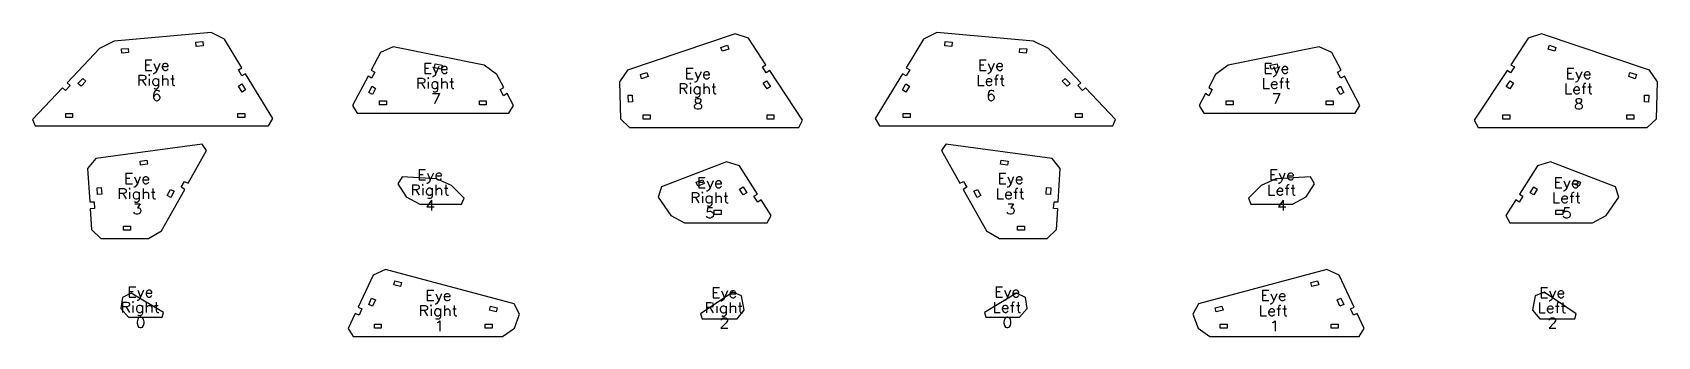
# Model space of a CAD drawing. Header units: metres. Extents: x 17 to 1193, y 15 to 235.
import ezdxf

# ---------------------------------------------------------------- set-up
doc = ezdxf.new("R2010")
doc.units = ezdxf.units.M
for name, color, linetype in [('eye_left_cuts', 1, 'Continuous'), ('eye_left_marks', 2, 'Continuous'), ('eye_right_cuts', 1, 'Continuous'), ('eye_right_marks', 2, 'Continuous')]:
    doc.layers.add(name, color=color, linetype=linetype)

msp = doc.modelspace()

# ---------------------------------------------------------------- linework, layer by layer
at = {"layer": 'eye_left_cuts'}
for points in [[(629.6, 167.2), (798.4, 167.2), (800.4, 171.8), (778.7, 194.7), (776.5, 192.7), (773.1, 196.3), (775.2, 198.4), (751.8, 223.2), (741.1, 228.3), (671, 234.6), (661.4, 229.8), (648.8, 209.1), (651.4, 207.6), (648.8, 203.3), (646.2, 204.9), (626.5, 172.6)], [(682.2, 227.6), (681.9, 224.6), (676.9, 225.1), (677.2, 228.1)], [(864.2, 176.4), (973.9, 176.4), (977.3, 182), (966.1, 203), (963.4, 201.6), (961.1, 206), (963.7, 207.4), (956.9, 220.1), (947.7, 224.4), (882, 211.1), (872.8, 204.2), (867.8, 194.9), (870.4, 193.4), (868, 189), (865.4, 190.5), (860.9, 182)], [(1062.8, 166.1), (1185.2, 166.1), (1191.8, 172.4), (1192.6, 199), (1186.8, 207.4), (1108.7, 233.8), (1099.1, 230.5), (1086.5, 211.4), (1089, 209.8), (1086.3, 205.6), (1083.8, 207.3), (1060, 171.4)], [(1119.1, 223.9), (1118.2, 221.1), (1113.4, 222.7), (1114.4, 225.5)], [(736.1, 222.8), (735.8, 219.8), (730.8, 220.2), (731.1, 223.2)], [(917.3, 212.1), (917.9, 209.2), (913, 208.2), (912.4, 211.1)], [(767.5, 197.9), (765.3, 195.8), (761.8, 199.5), (764, 201.5)], [(1177.5, 204.2), (1176.5, 201.3), (1171.8, 202.9), (1172.7, 205.8)], [(648.7, 197.5), (651.3, 195.9), (648.7, 191.6), (646.1, 193.2)], [(965.5, 191.3), (962.9, 189.9), (960.5, 194.3), (963.1, 195.8)], [(1086, 199.8), (1088.5, 198.1), (1085.7, 194), (1083.2, 195.6)], [(1186.1, 184.4), (1183.1, 184.5), (1183.3, 189.5), (1186.3, 189.4)], [(880.4, 182.4), (880.4, 185.4), (885.4, 185.4), (885.4, 182.4)], [(952.8, 182.4), (952.8, 185.4), (957.8, 185.4), (957.8, 182.4)], [(646.8, 173.2), (646.8, 176.2), (651.8, 176.2), (651.8, 173.2)], [(771.3, 173.2), (771.3, 176.2), (776.3, 176.2), (776.3, 173.2)], [(1080.7, 172.1), (1080.7, 175.1), (1085.7, 175.1), (1085.7, 172.1)], [(1170.4, 172.1), (1170.4, 175.1), (1175.4, 175.1), (1175.4, 172.1)], [(716.4, 85.8), (750.8, 85.8), (757.6, 92.2), (758.6, 107.2), (755.6, 107.4), (755.9, 112.4), (758.9, 112.2), (760.4, 136.3), (754.6, 143.5), (677.6, 154), (674.5, 149.3), (687.7, 125.7), (690.3, 127.1), (692.8, 122.8), (690.1, 121.3), (706.9, 91.4)], [(722.6, 141.8), (722.2, 138.8), (717.2, 139.5), (717.6, 142.4)], [(1085.7, 97.2), (1145.5, 97.2), (1155.4, 102.4), (1164.5, 115.7), (1162.2, 123.2), (1115.1, 141.3), (1105.7, 138.2), (1092.7, 117.9), (1095.2, 116.3), (1092.5, 112.1), (1090, 113.7), (1082.8, 102.5)], [(898.4, 110.5), (928.5, 110.5), (938.3, 115.8), (944.4, 125.3), (941.5, 130.3), (916.5, 128.9), (905.7, 124.1), (896.5, 114.9)], [(697.8, 119.9), (700.4, 121.3), (702.9, 117), (700.3, 115.5)], [(753.2, 117.6), (750.2, 117.8), (750.5, 122.7), (753.5, 122.5)], [(1103.1, 123.1), (1105.6, 121.5), (1103, 117.3), (1100.4, 118.9)], [(1136.9, 126.5), (1135.8, 123.7), (1131.2, 125.5), (1132.2, 128.3)], [(1119, 103.2), (1119, 106.2), (1124, 106.2), (1124, 103.2)], [(729.5, 91.8), (729.5, 94.8), (734.5, 94.8), (734.5, 91.8)], [(868.6, 15), (976.7, 15), (980.4, 20.8), (975.2, 31.7), (972.5, 30.4), (970.4, 34.9), (973.1, 36.2), (962.3, 59.2), (953.4, 63.3), (860.4, 38.7), (856.4, 31.1), (860.1, 21)], [(946.6, 55.3), (947.4, 52.4), (942.5, 51.1), (941.8, 54)], [(1107.4, 27.7), (1132.7, 27.7), (1133.8, 31.3), (1110.5, 47), (1104.1, 44.4), (1102.2, 34)], [(706.5, 29), (730.9, 29), (736.4, 35.3), (735.2, 43.2), (728.8, 46.2), (705.6, 32.3)], [(877.4, 37), (878.2, 34.1), (873.3, 32.8), (872.6, 35.7)], [(965.5, 38.2), (962.8, 36.9), (960.7, 41.4), (963.4, 42.7)], [(876.1, 21), (876.1, 24), (881.1, 24), (881.1, 21)], [(956.4, 21), (956.4, 24), (961.4, 24), (961.4, 21)]]:
    msp.add_lwpolyline(points, close=True, dxfattribs=at)
at = {"layer": 'eye_left_marks'}
for p, q in [((702.2, 214.8), (702.2, 207.3)), ((702.2, 214.8), (706.8, 214.8)), ((708.3, 212.3), (710.4, 207.3)), ((712.5, 212.3), (710.4, 207.3)), ((715.4, 212), (714.7, 211.3)), ((716.1, 212.3), (715.4, 212)), ((717.2, 212.3), (716.1, 212.3)), ((717.9, 212), (717.2, 212.3)), ((718.3, 211.6), (717.9, 212)), ((908.7, 212.6), (908.7, 205.1)), ((908.7, 212.6), (913.3, 212.6)), ((700.9, 203.8), (700.9, 196.3)), ((702.2, 211.3), (705, 211.3)), ((702.2, 207.3), (706.8, 207.3)), ((707, 200.3), (706.7, 199.2)), ((707.7, 201), (707, 200.3)), ((708.4, 201.3), (707.7, 201)), ((708.3, 204.8), (707.9, 204.8)), ((709, 205.2), (708.3, 204.8)), ((709.5, 201.3), (708.4, 201.3)), ((709.7, 205.9), (709, 205.2)), ((710.2, 201), (709.5, 201.3)), ((710.4, 207.3), (709.7, 205.9)), ((710.6, 200.6), (710.2, 201)), ((710.9, 199.9), (710.6, 200.6)), ((712.7, 201.3), (715.2, 201.3)), ((714.2, 203.5), (713.8, 202.4)), ((713.8, 202.4), (713.8, 196.3)), ((714.9, 203.8), (714.2, 203.5)), ((714.7, 211.3), (714.3, 210.2)), ((714.3, 210.2), (718.6, 210.2)), ((714.3, 210.2), (714.3, 209.5)), ((714.3, 209.5), (714.7, 208.4)), ((714.7, 208.4), (715.4, 207.7)), ((715.6, 203.8), (714.9, 203.8)), ((715.4, 207.7), (716.1, 207.3)), ((716.1, 207.3), (717.2, 207.3)), ((717, 201.3), (719.5, 201.3)), ((717.2, 207.3), (717.9, 207.7)), ((717.9, 207.7), (718.6, 208.4)), ((718.1, 203.8), (718.1, 197.8)), ((718.6, 210.9), (718.3, 211.6)), ((718.6, 210.2), (718.6, 210.9)), ((907.4, 201.6), (907.4, 194.1)), ((908.7, 209), (911.5, 209)), ((908.7, 205.1), (913.3, 205.1)), ((914.7, 202.6), (914.4, 202.6)), ((914.7, 210.1), (916.9, 205.1)), ((915.4, 203), (914.7, 202.6)), ((916.2, 203.7), (915.4, 203)), ((916.9, 205.1), (916.2, 203.7)), ((919, 210.1), (916.9, 205.1)), ((920.6, 201.2), (920.3, 200.2)), ((920.3, 200.2), (920.3, 194.1)), ((921.3, 201.6), (920.6, 201.2)), ((921.2, 209), (920.8, 208)), ((920.8, 208), (925.1, 208)), ((920.8, 208), (920.8, 207.2)), ((920.8, 207.2), (921.2, 206.2)), ((921.9, 209.7), (921.2, 209)), ((921.2, 206.2), (921.9, 205.5)), ((922, 201.6), (921.3, 201.6)), ((922.6, 210.1), (921.9, 209.7)), ((921.9, 205.5), (922.6, 205.1)), ((923.7, 210.1), (922.6, 210.1)), ((922.6, 205.1), (923.7, 205.1)), ((924.4, 209.7), (923.7, 210.1)), ((923.7, 205.1), (924.4, 205.5)), ((924.7, 209.4), (924.4, 209.7)), ((924.4, 205.5), (925.1, 206.2)), ((924.5, 201.6), (924.5, 195.5)), ((925.1, 208.7), (924.7, 209.4)), ((925.1, 208), (925.1, 208.7)), ((1127.4, 208.8), (1127.4, 201.3)), ((1127.4, 208.8), (1132.1, 208.8)), ((1127.4, 205.2), (1130.3, 205.2)), ((1127.4, 201.3), (1132.1, 201.3)), ((1133.5, 206.3), (1135.7, 201.3)), ((1135.7, 201.3), (1134.9, 199.8)), ((1137.8, 206.3), (1135.7, 201.3)), ((1139.9, 205.2), (1139.6, 204.1)), ((1139.6, 204.1), (1143.9, 204.1)), ((1139.6, 204.1), (1139.6, 203.4)), ((1139.6, 203.4), (1139.9, 202.3)), ((1140.7, 205.9), (1139.9, 205.2)), ((1139.9, 202.3), (1140.7, 201.6)), ((1141.4, 206.3), (1140.7, 205.9)), ((1140.7, 201.6), (1141.4, 201.3)), ((1142.4, 206.3), (1141.4, 206.3)), ((1141.4, 201.3), (1142.4, 201.3)), ((1143.2, 205.9), (1142.4, 206.3)), ((1142.4, 201.3), (1143.2, 201.6)), ((1143.5, 205.5), (1143.2, 205.9)), ((1143.2, 201.6), (1143.9, 202.3)), ((1143.9, 204.8), (1143.5, 205.5)), ((1143.9, 204.1), (1143.9, 204.8)), ((700.9, 196.3), (705.2, 196.3)), ((706.7, 199.2), (710.9, 199.2)), ((706.7, 199.2), (706.7, 198.5)), ((706.7, 198.5), (707, 197.4)), ((707, 197.4), (707.7, 196.7)), ((707.7, 196.7), (708.4, 196.3)), ((708.4, 191.4), (708.1, 189.6)), ((708.1, 189.6), (708.1, 187.8)), ((708.4, 188.9), (708.1, 187.8)), ((708.4, 196.3), (709.5, 196.3)), ((709.2, 192.5), (708.4, 191.4)), ((709.2, 189.6), (708.4, 188.9)), ((710.2, 192.8), (709.2, 192.5)), ((710.2, 190), (709.2, 189.6)), ((709.5, 196.3), (710.2, 196.7)), ((710.2, 196.7), (710.9, 197.4)), ((710.9, 192.8), (710.2, 192.8)), ((710.6, 190), (710.2, 190)), ((711.7, 189.6), (710.6, 190)), ((710.9, 199.2), (710.9, 199.9)), ((712, 192.5), (710.9, 192.8)), ((712.4, 188.9), (711.7, 189.6)), ((712.4, 191.8), (712, 192.5)), ((712.7, 187.8), (712.4, 188.9)), ((718.1, 197.8), (718.4, 196.7)), ((718.4, 196.7), (719.2, 196.3)), ((719.2, 196.3), (719.9, 196.3)), ((907.4, 194.1), (911.7, 194.1)), ((913.5, 198), (913.1, 197)), ((913.1, 197), (917.4, 197)), ((913.1, 197), (913.1, 196.2)), ((913.1, 196.2), (913.5, 195.2)), ((914.2, 198.7), (913.5, 198)), ((913.5, 195.2), (914.2, 194.5)), ((914.9, 199.1), (914.2, 198.7)), ((914.2, 194.5), (914.9, 194.1)), ((914.4, 190.6), (919.4, 190.6)), ((916, 199.1), (914.9, 199.1)), ((914.9, 194.1), (916, 194.1)), ((919.4, 190.6), (915.8, 183.1)), ((916.7, 198.7), (916, 199.1)), ((916, 194.1), (916.7, 194.5)), ((917, 198.4), (916.7, 198.7)), ((916.7, 194.5), (917.4, 195.2)), ((917.4, 197.7), (917, 198.4)), ((917.4, 197), (917.4, 197.7)), ((919.2, 199.1), (921.7, 199.1)), ((923.5, 199.1), (926, 199.1)), ((924.5, 195.5), (924.9, 194.5)), ((924.9, 194.5), (925.6, 194.1)), ((925.6, 194.1), (926.3, 194.1)), ((1126.2, 197.8), (1126.2, 190.3)), ((1126.2, 190.3), (1130.5, 190.3)), ((1132.3, 194.2), (1131.9, 193.1)), ((1131.9, 193.1), (1136.2, 193.1)), ((1131.9, 193.1), (1131.9, 192.4)), ((1131.9, 192.4), (1132.3, 191.3)), ((1133, 194.9), (1132.3, 194.2)), ((1132.3, 191.3), (1133, 190.6)), ((1133.7, 195.3), (1133, 194.9)), ((1133, 190.6), (1133.7, 190.3)), ((1133.5, 198.8), (1133.2, 198.8)), ((1134.2, 199.1), (1133.5, 198.8)), ((1134.8, 195.3), (1133.7, 195.3)), ((1133.7, 190.3), (1134.8, 190.3)), ((1134.9, 199.8), (1134.2, 199.1)), ((1135.5, 194.9), (1134.8, 195.3)), ((1134.8, 190.3), (1135.5, 190.6)), ((1135.8, 194.5), (1135.5, 194.9)), ((1135.5, 190.6), (1136.2, 191.3)), ((1136.2, 193.8), (1135.8, 194.5)), ((1136.2, 193.1), (1136.2, 193.8)), ((1138, 195.3), (1140.5, 195.3)), ((1139.4, 197.4), (1139.1, 196.3)), ((1139.1, 196.3), (1139.1, 190.3)), ((1140.1, 197.8), (1139.4, 197.4)), ((1140.8, 197.8), (1140.1, 197.8)), ((1142.3, 195.3), (1144.8, 195.3)), ((1143.3, 197.8), (1143.3, 191.7)), ((1143.3, 191.7), (1143.7, 190.6)), ((1143.7, 190.6), (1144.4, 190.3)), ((1144.4, 190.3), (1145.1, 190.3)), ((708.1, 187.8), (708.4, 186.4)), ((708.4, 186.4), (709.2, 185.7)), ((709.2, 185.7), (710.2, 185.3)), ((710.2, 185.3), (710.6, 185.3)), ((710.6, 185.3), (711.7, 185.7)), ((711.7, 185.7), (712.4, 186.4)), ((712.4, 186.4), (712.7, 187.5)), ((712.7, 187.5), (712.7, 187.8)), ((1133.2, 181.8), (1133.5, 182.5)), ((1133.2, 180.7), (1133.2, 181.8)), ((1133.5, 180), (1133.2, 180.7)), ((1133.9, 186.4), (1133.5, 185.7)), ((1133.5, 185.7), (1133.5, 185)), ((1133.5, 185), (1133.9, 184.3)), ((1133.5, 182.5), (1134.2, 183.2)), ((1133.9, 179.6), (1133.5, 180)), ((1134.9, 186.8), (1133.9, 186.4)), ((1133.9, 184.3), (1134.6, 183.9)), ((1134.9, 179.3), (1133.9, 179.6)), ((1134.2, 183.2), (1135.3, 183.5)), ((1134.6, 183.9), (1136, 183.5)), ((1136.4, 186.8), (1134.9, 186.8)), ((1136.4, 179.3), (1134.9, 179.3)), ((1135.3, 183.5), (1136.7, 183.9)), ((1136, 183.5), (1137.1, 183.2)), ((1137.4, 186.4), (1136.4, 186.8)), ((1137.4, 179.6), (1136.4, 179.3)), ((1136.7, 183.9), (1137.4, 184.3)), ((1137.1, 183.2), (1137.8, 182.5)), ((1137.8, 185.7), (1137.4, 186.4)), ((1137.4, 184.3), (1137.8, 185)), ((1137.8, 180), (1137.4, 179.6)), ((1137.8, 185), (1137.8, 185.7)), ((1137.8, 182.5), (1138.2, 181.8)), ((1138.2, 180.7), (1137.8, 180)), ((1138.2, 181.8), (1138.2, 180.7)), ((716.3, 132.9), (716.3, 125.4)), ((716.3, 132.9), (720.9, 132.9)), ((722.4, 130.4), (724.5, 125.4)), ((726.6, 130.4), (724.5, 125.4)), ((729.5, 130), (728.8, 129.3)), ((730.2, 130.4), (729.5, 130)), ((731.3, 130.4), (730.2, 130.4)), ((732, 130), (731.3, 130.4)), ((732.4, 129.7), (732, 130)), ((732.7, 129), (732.4, 129.7)), ((912.7, 135.6), (912.7, 128.1)), ((912.7, 135.6), (917.3, 135.6)), ((912.7, 132), (915.5, 132)), ((918.8, 133.1), (920.9, 128.1)), ((923, 133.1), (920.9, 128.1)), ((925.2, 132), (924.8, 131)), ((924.8, 131), (929.1, 131)), ((924.8, 131), (924.8, 130.3)), ((924.8, 130.3), (925.2, 129.2)), ((925.9, 132.8), (925.2, 132)), ((926.6, 133.1), (925.9, 132.8)), ((927.7, 133.1), (926.6, 133.1)), ((928.4, 132.8), (927.7, 133.1)), ((928.8, 132.4), (928.4, 132.8)), ((929.1, 131.7), (928.8, 132.4)), ((929.1, 131), (929.1, 131.7)), ((1118.8, 130), (1118.8, 122.5)), ((1118.8, 130), (1123.4, 130)), ((715, 121.9), (715, 114.4)), ((716.3, 129.3), (719.1, 129.3)), ((716.3, 125.4), (720.9, 125.4)), ((721.1, 118.3), (720.7, 117.2)), ((721.8, 119), (721.1, 118.3)), ((722.5, 119.4), (721.8, 119)), ((722.4, 122.9), (722, 122.9)), ((723.1, 123.2), (722.4, 122.9)), ((723.6, 119.4), (722.5, 119.4)), ((723.8, 124), (723.1, 123.2)), ((724.3, 119), (723.6, 119.4)), ((724.5, 125.4), (723.8, 124)), ((724.7, 118.7), (724.3, 119)), ((725, 118), (724.7, 118.7)), ((725, 117.2), (725, 118)), ((726.8, 119.4), (729.3, 119.4)), ((728.2, 121.5), (727.9, 120.5)), ((727.9, 120.5), (727.9, 114.4)), ((729, 121.9), (728.2, 121.5)), ((728.8, 129.3), (728.4, 128.2)), ((728.4, 128.2), (732.7, 128.2)), ((728.4, 128.2), (728.4, 127.5)), ((728.4, 127.5), (728.8, 126.5)), ((728.8, 126.5), (729.5, 125.7)), ((729.7, 121.9), (729, 121.9)), ((729.5, 125.7), (730.2, 125.4)), ((730.2, 125.4), (731.3, 125.4)), ((731.1, 119.4), (733.6, 119.4)), ((731.3, 125.4), (732, 125.7)), ((732, 125.7), (732.7, 126.5)), ((732.2, 121.9), (732.2, 115.8)), ((732.7, 128.2), (732.7, 129)), ((911.4, 124.6), (911.4, 117.1)), ((912.7, 128.1), (917.3, 128.1)), ((917.5, 121), (917.1, 120)), ((917.1, 120), (921.4, 120)), ((917.1, 120), (917.1, 119.3)), ((917.1, 119.3), (917.5, 118.2)), ((918.2, 121.8), (917.5, 121)), ((917.5, 118.2), (918.2, 117.5)), ((918.9, 122.1), (918.2, 121.8)), ((918.8, 125.6), (918.4, 125.6)), ((919.5, 126), (918.8, 125.6)), ((920, 122.1), (918.9, 122.1)), ((920.2, 126.7), (919.5, 126)), ((920.7, 121.8), (920, 122.1)), ((920.9, 128.1), (920.2, 126.7)), ((921.1, 121.4), (920.7, 121.8)), ((920.7, 117.5), (921.4, 118.2)), ((921.4, 120.7), (921.1, 121.4)), ((921.4, 120), (921.4, 120.7)), ((923.2, 122.1), (925.7, 122.1)), ((924.6, 124.3), (924.3, 123.2)), ((924.3, 123.2), (924.3, 117.1)), ((925.4, 124.6), (924.6, 124.3)), ((925.2, 129.2), (925.9, 128.5)), ((926.1, 124.6), (925.4, 124.6)), ((925.9, 128.5), (926.6, 128.1)), ((926.6, 128.1), (927.7, 128.1)), ((927.5, 122.1), (930, 122.1)), ((927.7, 128.1), (928.4, 128.5)), ((928.4, 128.5), (929.1, 129.2)), ((928.6, 124.6), (928.6, 118.5)), ((928.6, 118.5), (928.9, 117.5)), ((1117.5, 119), (1117.5, 111.5)), ((1118.8, 126.4), (1121.6, 126.4)), ((1118.8, 122.5), (1123.4, 122.5)), ((1124.8, 120), (1124.5, 120)), ((1124.8, 127.5), (1127, 122.5)), ((1125.6, 120.4), (1124.8, 120)), ((1126.3, 121.1), (1125.6, 120.4)), ((1127, 122.5), (1126.3, 121.1)), ((1129.1, 127.5), (1127, 122.5)), ((1130.7, 118.6), (1130.4, 117.6)), ((1131.5, 119), (1130.7, 118.6)), ((1131.3, 126.4), (1130.9, 125.4)), ((1130.9, 125.4), (1135.2, 125.4)), ((1130.9, 125.4), (1130.9, 124.6)), ((1130.9, 124.6), (1131.3, 123.6)), ((1132, 127.1), (1131.3, 126.4)), ((1131.3, 123.6), (1132, 122.9)), ((1132.2, 119), (1131.5, 119)), ((1132.7, 127.5), (1132, 127.1)), ((1132, 122.9), (1132.7, 122.5)), ((1133.8, 127.5), (1132.7, 127.5)), ((1132.7, 122.5), (1133.8, 122.5)), ((1134.5, 127.1), (1133.8, 127.5)), ((1133.8, 122.5), (1134.5, 122.9)), ((1134.8, 126.8), (1134.5, 127.1)), ((1134.5, 122.9), (1135.2, 123.6)), ((1134.7, 119), (1134.7, 112.9)), ((1135.2, 126.1), (1134.8, 126.8)), ((1135.2, 125.4), (1135.2, 126.1)), ((715, 114.4), (719.3, 114.4)), ((720.7, 117.2), (725, 117.2)), ((720.7, 117.2), (720.7, 116.5)), ((720.7, 116.5), (721.1, 115.5)), ((721.1, 115.5), (721.8, 114.7)), ((721.8, 114.7), (722.5, 114.4)), ((722.5, 114.4), (723.6, 114.4)), ((722.7, 110.9), (726.6, 110.9)), ((723.6, 114.4), (724.3, 114.7)), ((724.3, 114.7), (725, 115.5)), ((726.6, 110.9), (724.5, 108)), ((724.5, 108), (725.6, 108)), ((725.6, 108), (726.3, 107.7)), ((726.3, 107.7), (726.6, 107.3)), ((726.6, 107.3), (727, 106.2)), ((727, 106.2), (727, 105.5)), ((732.2, 115.8), (732.5, 114.7)), ((732.5, 114.7), (733.2, 114.4)), ((733.2, 114.4), (734, 114.4)), ((911.4, 117.1), (915.7, 117.1)), ((918.2, 117.5), (918.9, 117.1)), ((921.8, 113.6), (918.2, 108.6)), ((918.2, 108.6), (923.6, 108.6)), ((918.9, 117.1), (920, 117.1)), ((920, 117.1), (920.7, 117.5)), ((921.8, 113.6), (921.8, 106.1)), ((928.9, 117.5), (929.6, 117.1)), ((929.6, 117.1), (930.4, 117.1)), ((1117.5, 111.5), (1121.8, 111.5)), ((1123.6, 115.4), (1123.2, 114.4)), ((1123.2, 114.4), (1127.5, 114.4)), ((1123.2, 114.4), (1123.2, 113.6)), ((1123.2, 113.6), (1123.6, 112.6)), ((1124.3, 116.1), (1123.6, 115.4)), ((1123.6, 112.6), (1124.3, 111.9)), ((1125, 116.5), (1124.3, 116.1)), ((1124.3, 111.9), (1125, 111.5)), ((1125.2, 108), (1124.8, 104.8)), ((1126.1, 116.5), (1125, 116.5)), ((1125, 111.5), (1126.1, 111.5)), ((1128.8, 108), (1125.2, 108)), ((1126.8, 116.1), (1126.1, 116.5)), ((1126.1, 111.5), (1126.8, 111.9)), ((1127.2, 115.8), (1126.8, 116.1)), ((1126.8, 111.9), (1127.5, 112.6)), ((1127.5, 115.1), (1127.2, 115.8)), ((1127.5, 114.4), (1127.5, 115.1)), ((1129.3, 116.5), (1131.8, 116.5)), ((1130.4, 117.6), (1130.4, 111.5)), ((1133.6, 116.5), (1136.1, 116.5)), ((1134.7, 112.9), (1135, 111.9)), ((1135, 111.9), (1135.7, 111.5)), ((1135.7, 111.5), (1136.5, 111.5)), ((722.4, 104.1), (722, 104.8)), ((722.7, 103.7), (722.4, 104.1)), ((723.8, 103.4), (722.7, 103.7)), ((724.9, 103.4), (723.8, 103.4)), ((725.9, 103.7), (724.9, 103.4)), ((726.6, 104.5), (725.9, 103.7)), ((727, 105.5), (726.6, 104.5)), ((1124.8, 101.2), (1124.5, 101.9)), ((1124.8, 104.8), (1125.2, 105.1)), ((1125.2, 100.9), (1124.8, 101.2)), ((1125.2, 105.1), (1126.3, 105.5)), ((1126.3, 100.5), (1125.2, 100.9)), ((1126.3, 105.5), (1127.3, 105.5)), ((1127.3, 100.5), (1126.3, 100.5)), ((1127.3, 105.5), (1128.4, 105.1)), ((1128.4, 100.9), (1127.3, 100.5)), ((1128.4, 105.1), (1129.1, 104.4)), ((1129.1, 101.6), (1128.4, 100.9)), ((1129.1, 104.4), (1129.5, 103.4)), ((1129.5, 102.6), (1129.1, 101.6)), ((1129.5, 103.4), (1129.5, 102.6)), ((713.9, 50.9), (713.9, 43.4)), ((713.9, 50.9), (718.5, 50.9)), ((713.9, 47.4), (716.8, 47.4)), ((720, 48.4), (722.1, 43.4)), ((724.3, 48.4), (722.1, 43.4)), ((726.4, 47.4), (726, 46.3)), ((727.1, 48.1), (726.4, 47.4)), ((727.8, 48.4), (727.1, 48.1)), ((728.9, 48.4), (727.8, 48.4)), ((729.6, 48.1), (728.9, 48.4)), ((730, 47.7), (729.6, 48.1)), ((730.3, 47), (730, 47.7)), ((906.7, 48.4), (906.7, 40.9)), ((906.7, 48.4), (911.3, 48.4)), ((1108.3, 50.5), (1108.3, 43)), ((1108.3, 50.5), (1113, 50.5)), ((1114.4, 48), (1116.6, 43)), ((1118.7, 48), (1116.6, 43)), ((1121.6, 47.7), (1120.8, 46.9)), ((1122.3, 48), (1121.6, 47.7)), ((1123.3, 48), (1122.3, 48)), ((1124.1, 47.7), (1123.3, 48)), ((1124.4, 47.3), (1124.1, 47.7)), ((1124.8, 46.6), (1124.4, 47.3)), ((712.7, 39.9), (712.7, 32.4)), ((713.9, 43.4), (718.5, 43.4)), ((718.7, 36.4), (718.4, 35.3)), ((718.4, 35.3), (722.7, 35.3)), ((718.4, 35.3), (718.4, 34.6)), ((719.4, 37.1), (718.7, 36.4)), ((720.2, 37.4), (719.4, 37.1)), ((720, 40.9), (719.6, 40.9)), ((720.7, 41.3), (720, 40.9)), ((721.2, 37.4), (720.2, 37.4)), ((721.4, 42), (720.7, 41.3)), ((721.9, 37.1), (721.2, 37.4)), ((722.1, 43.4), (721.4, 42)), ((722.3, 36.7), (721.9, 37.1)), ((722.7, 36), (722.3, 36.7)), ((722.7, 35.3), (722.7, 36)), ((724.4, 37.4), (726.9, 37.4)), ((725.9, 39.6), (725.5, 38.5)), ((725.5, 38.5), (725.5, 32.4)), ((726.6, 39.9), (725.9, 39.6)), ((726, 46.3), (730.3, 46.3)), ((726, 46.3), (726, 45.6)), ((726, 45.6), (726.4, 44.5)), ((726.4, 44.5), (727.1, 43.8)), ((727.3, 39.9), (726.6, 39.9)), ((727.1, 43.8), (727.8, 43.4)), ((727.8, 43.4), (728.9, 43.4)), ((728.7, 37.4), (731.2, 37.4)), ((728.9, 43.4), (729.6, 43.8)), ((729.6, 43.8), (730.3, 44.5)), ((729.8, 39.9), (729.8, 33.9)), ((730.3, 46.3), (730.3, 47)), ((905.4, 37.4), (905.4, 29.9)), ((906.7, 44.8), (909.5, 44.8)), ((906.7, 40.9), (911.3, 40.9)), ((912.7, 38.4), (912.4, 38.4)), ((912.7, 45.9), (914.9, 40.9)), ((913.5, 38.8), (912.7, 38.4)), ((914.2, 39.5), (913.5, 38.8)), ((914.9, 40.9), (914.2, 39.5)), ((917, 45.9), (914.9, 40.9)), ((918.6, 37), (918.3, 36)), ((918.3, 36), (918.3, 29.9)), ((919.3, 37.4), (918.6, 37)), ((919.2, 44.8), (918.8, 43.8)), ((918.8, 43.8), (923.1, 43.8)), ((918.8, 43.8), (918.8, 43)), ((918.8, 43), (919.2, 42)), ((919.9, 45.5), (919.2, 44.8)), ((919.2, 42), (919.9, 41.3)), ((920.1, 37.4), (919.3, 37.4)), ((920.6, 45.9), (919.9, 45.5)), ((919.9, 41.3), (920.6, 40.9)), ((921.7, 45.9), (920.6, 45.9)), ((920.6, 40.9), (921.7, 40.9)), ((922.4, 45.5), (921.7, 45.9)), ((921.7, 40.9), (922.4, 41.3)), ((922.7, 45.2), (922.4, 45.5)), ((922.4, 41.3), (923.1, 42)), ((922.6, 37.4), (922.6, 31.3)), ((923.1, 44.5), (922.7, 45.2)), ((923.1, 43.8), (923.1, 44.5)), ((1107.1, 39.5), (1107.1, 32)), ((1108.3, 46.9), (1111.2, 46.9)), ((1108.3, 43), (1113, 43)), ((1113.2, 35.9), (1112.8, 34.9)), ((1113.9, 36.7), (1113.2, 35.9)), ((1114.6, 37), (1113.9, 36.7)), ((1114.4, 40.5), (1114.1, 40.5)), ((1115.1, 40.9), (1114.4, 40.5)), ((1115.7, 37), (1114.6, 37)), ((1115.8, 41.6), (1115.1, 40.9)), ((1116.4, 36.7), (1115.7, 37)), ((1116.6, 43), (1115.8, 41.6)), ((1116.7, 36.3), (1116.4, 36.7)), ((1117.1, 35.6), (1116.7, 36.3)), ((1117.1, 34.9), (1117.1, 35.6)), ((1118.9, 37), (1121.4, 37)), ((1120.3, 39.2), (1120, 38.1)), ((1120, 38.1), (1120, 32)), ((1121, 39.5), (1120.3, 39.2)), ((1120.8, 46.9), (1120.5, 45.9)), ((1120.5, 45.9), (1124.8, 45.9)), ((1120.5, 45.9), (1120.5, 45.2)), ((1120.5, 45.2), (1120.8, 44.1)), ((1120.8, 44.1), (1121.6, 43.4)), ((1121.7, 39.5), (1121, 39.5)), ((1121.6, 43.4), (1122.3, 43)), ((1122.3, 43), (1123.3, 43)), ((1123.2, 37), (1125.7, 37)), ((1123.3, 43), (1124.1, 43.4)), ((1124.1, 43.4), (1124.8, 44.1)), ((1124.2, 39.5), (1124.2, 33.4)), ((1124.8, 45.9), (1124.8, 46.6)), ((712.7, 32.4), (716.9, 32.4)), ((718.4, 34.6), (718.7, 33.5)), ((718.7, 33.5), (719.4, 32.8)), ((719.4, 32.8), (720.2, 32.4)), ((720, 27.5), (719.6, 25.7)), ((719.6, 25.7), (719.6, 24.7)), ((719.6, 24.7), (720, 22.9)), ((720.7, 28.6), (720, 27.5)), ((720.2, 32.4), (721.2, 32.4)), ((721.8, 28.9), (720.7, 28.6)), ((721.2, 32.4), (721.9, 32.8)), ((722.5, 28.9), (721.8, 28.9)), ((721.9, 32.8), (722.7, 33.5)), ((723.5, 28.6), (722.5, 28.9)), ((724.3, 27.5), (723.5, 28.6)), ((724.6, 25.7), (724.3, 27.5)), ((724.3, 22.9), (724.6, 24.7)), ((724.6, 24.7), (724.6, 25.7)), ((729.8, 33.9), (730.2, 32.8)), ((730.2, 32.8), (730.9, 32.4)), ((730.9, 32.4), (731.6, 32.4)), ((905.4, 29.9), (909.7, 29.9)), ((911.5, 33.8), (911.1, 32.8)), ((911.1, 32.8), (915.4, 32.8)), ((911.1, 32.8), (911.1, 32)), ((911.1, 32), (911.5, 31)), ((912.2, 34.5), (911.5, 33.8)), ((911.5, 31), (912.2, 30.3)), ((912.9, 34.9), (912.2, 34.5)), ((912.2, 30.3), (912.9, 29.9)), ((914, 34.9), (912.9, 34.9)), ((912.9, 29.9), (914, 29.9)), ((914.7, 34.5), (914, 34.9)), ((914, 29.9), (914.7, 30.3)), ((914, 25), (914.7, 25.3)), ((915.1, 34.2), (914.7, 34.5)), ((914.7, 30.3), (915.4, 31)), ((914.7, 25.3), (915.8, 26.4)), ((915.4, 33.5), (915.1, 34.2)), ((915.4, 32.8), (915.4, 33.5)), ((915.8, 26.4), (915.8, 18.9)), ((917.2, 34.9), (919.7, 34.9)), ((921.5, 34.9), (924, 34.9)), ((922.6, 31.3), (922.9, 30.3)), ((922.9, 30.3), (923.6, 29.9)), ((923.6, 29.9), (924.3, 29.9)), ((1107.1, 32), (1111.4, 32)), ((1112.8, 34.9), (1117.1, 34.9)), ((1112.8, 34.9), (1112.8, 34.2)), ((1112.8, 34.2), (1113.2, 33.1)), ((1113.2, 33.1), (1113.9, 32.4)), ((1113.9, 32.4), (1114.6, 32)), ((1117.6, 24.6), (1114.1, 21)), ((1114.4, 27.1), (1114.8, 27.8)), ((1114.4, 26.7), (1114.4, 27.1)), ((1114.6, 32), (1115.7, 32)), ((1114.8, 27.8), (1115.1, 28.2)), ((1115.1, 28.2), (1115.8, 28.5)), ((1115.7, 32), (1116.4, 32.4)), ((1115.8, 28.5), (1117.3, 28.5)), ((1116.4, 32.4), (1117.1, 33.1)), ((1117.3, 28.5), (1118, 28.2)), ((1118.3, 25.7), (1117.6, 24.6)), ((1118, 28.2), (1118.3, 27.8)), ((1118.3, 27.8), (1118.7, 27.1)), ((1118.7, 26.4), (1118.3, 25.7)), ((1118.7, 27.1), (1118.7, 26.4)), ((1124.2, 33.4), (1124.6, 32.4)), ((1124.6, 32.4), (1125.3, 32)), ((1125.3, 32), (1126, 32)), ((720, 22.9), (720.7, 21.8)), ((720.7, 21.8), (721.8, 21.4)), ((721.8, 21.4), (722.5, 21.4)), ((722.5, 21.4), (723.5, 21.8)), ((723.5, 21.8), (724.3, 22.9)), ((1114.1, 21), (1119.1, 21))]:
    msp.add_line(p, q, dxfattribs=at)
at = {"layer": 'eye_right_cuts'}
for points in [[(18.6, 167.2), (187.4, 167.2), (190.4, 172.6), (170.7, 204.9), (168.2, 203.3), (165.6, 207.6), (168.1, 209.1), (155.6, 229.8), (145.9, 234.6), (75.8, 228.3), (65.1, 223.2), (41.7, 198.4), (43.9, 196.3), (40.5, 192.7), (38.3, 194.7), (16.6, 171.8)], [(139.8, 228.1), (140, 225.1), (135, 224.6), (134.8, 227.6)], [(251.5, 176.4), (361.2, 176.4), (364.6, 182), (360, 190.5), (357.4, 189), (355, 193.4), (357.7, 194.9), (352.6, 204.2), (343.4, 211.1), (277.7, 224.4), (268.5, 220.1), (261.7, 207.4), (264.4, 206), (262, 201.6), (259.4, 203), (248.1, 182)], [(448.7, 166.1), (571.1, 166.1), (573.9, 171.4), (550.1, 207.3), (547.6, 205.6), (544.9, 209.8), (547.4, 211.4), (534.8, 230.5), (525.2, 233.8), (447.1, 207.4), (441.3, 199), (442.1, 172.4)], [(519.5, 225.5), (520.5, 222.7), (515.7, 221.1), (514.8, 223.9)], [(85.9, 223.2), (86.1, 220.2), (81.2, 219.8), (80.9, 222.8)], [(313, 211.1), (312.4, 208.2), (307.5, 209.2), (308.1, 212.1)], [(52.9, 201.5), (55.1, 199.5), (51.7, 195.8), (49.5, 197.9)], [(461.2, 205.8), (462.2, 202.9), (457.4, 201.3), (456.5, 204.2)], [(170.8, 193.2), (168.3, 191.6), (165.7, 195.9), (168.2, 197.5)], [(262.3, 195.8), (264.9, 194.3), (262.6, 189.9), (259.9, 191.3)], [(447.6, 189.4), (450.6, 189.5), (450.8, 184.5), (447.8, 184.4)], [(550.7, 195.6), (548.2, 194), (545.4, 198.1), (547.9, 199.8)], [(267.7, 182.4), (267.7, 185.4), (272.7, 185.4), (272.7, 182.4)], [(340, 182.4), (340, 185.4), (345, 185.4), (345, 182.4)], [(40.6, 173.2), (40.6, 176.2), (45.6, 176.2), (45.6, 173.2)], [(165.2, 173.2), (165.2, 176.2), (170.2, 176.2), (170.2, 173.2)], [(458.6, 172.1), (458.6, 175.1), (463.6, 175.1), (463.6, 172.1)], [(548.2, 172.1), (548.2, 175.1), (553.2, 175.1), (553.2, 172.1)], [(66.1, 85.8), (100.6, 85.8), (110, 91.4), (126.8, 121.3), (124.2, 122.8), (126.6, 127.1), (129.3, 125.7), (142.5, 149.3), (139.3, 154), (62.4, 143.5), (56.5, 136.3), (58.1, 112.2), (61.1, 112.4), (61.4, 107.4), (58.4, 107.2), (59.4, 92.2)], [(99.3, 142.4), (99.7, 139.5), (94.8, 138.8), (94.4, 141.8)], [(488.4, 97.2), (548.2, 97.2), (551.1, 102.5), (543.9, 113.7), (541.4, 112.1), (538.7, 116.3), (541.2, 117.9), (528.2, 138.2), (518.8, 141.3), (471.7, 123.2), (469.4, 115.7), (478.5, 102.4)], [(296.9, 110.5), (327.1, 110.5), (328.9, 114.9), (319.7, 124.1), (308.9, 128.9), (284, 130.3), (281, 125.3), (287.1, 115.8)], [(63.4, 122.5), (66.4, 122.7), (66.7, 117.8), (63.7, 117.6)], [(116.7, 115.5), (114.1, 117), (116.5, 121.3), (119.1, 119.9)], [(501.7, 128.3), (502.7, 125.5), (498.1, 123.7), (497, 126.5)], [(533.5, 118.9), (531, 117.3), (528.3, 121.5), (530.8, 123.1)], [(509.9, 103.2), (509.9, 106.2), (514.9, 106.2), (514.9, 103.2)], [(82.4, 91.8), (82.4, 94.8), (87.4, 94.8), (87.4, 91.8)], [(248.7, 15), (356.8, 15), (365.3, 21), (369, 31.1), (365.1, 38.7), (272, 63.3), (263.2, 59.2), (252.3, 36.2), (255, 34.9), (252.9, 30.4), (250.2, 31.7), (245.1, 20.8)], [(283.7, 54), (282.9, 51.1), (278.1, 52.4), (278.8, 55.3)], [(501.2, 27.7), (526.5, 27.7), (531.7, 34), (529.8, 44.4), (523.4, 47), (500.1, 31.3)], [(86, 29), (110.5, 29), (111.4, 32.3), (88.1, 46.2), (81.8, 43.2), (80.6, 35.3)], [(262, 42.7), (264.7, 41.4), (262.6, 36.9), (259.9, 38.2)], [(352.9, 35.7), (352.1, 32.8), (347.3, 34.1), (348, 37)], [(264, 21), (264, 24), (269, 24), (269, 21)], [(344.3, 21), (344.3, 24), (349.3, 24), (349.3, 21)]]:
    msp.add_lwpolyline(points, close=True, dxfattribs=at)
at = {"layer": 'eye_right_marks'}
for p, q in [((98.3, 214.8), (98.3, 207.3)), ((98.3, 214.8), (103, 214.8)), ((104.4, 212.3), (106.5, 207.3)), ((108.7, 212.3), (106.5, 207.3)), ((111.5, 212), (110.8, 211.3)), ((112.3, 212.3), (111.5, 212)), ((113.3, 212.3), (112.3, 212.3)), ((114, 212), (113.3, 212.3)), ((114.4, 211.6), (114, 212)), ((300.4, 212.6), (300.4, 205.1)), ((300.4, 212.6), (305, 212.6)), ((93.5, 203.8), (93.5, 196.3)), ((93.5, 203.8), (96.7, 203.8)), ((96.7, 200.3), (93.5, 200.3)), ((96, 200.3), (98.5, 196.3)), ((96.7, 203.8), (97.8, 203.5)), ((97.8, 200.6), (96.7, 200.3)), ((97.8, 203.5), (98.2, 203.1)), ((98.2, 201), (97.8, 200.6)), ((98.2, 203.1), (98.5, 202.4)), ((98.5, 201.7), (98.2, 201)), ((98.3, 211.3), (101.2, 211.3)), ((98.3, 207.3), (103, 207.3)), ((98.5, 202.4), (98.5, 201.7)), ((101, 204.2), (100.7, 203.8)), ((100.7, 203.8), (101, 203.5)), ((101.4, 203.8), (101, 204.2)), ((101, 203.5), (101.4, 203.8)), ((101, 201.3), (101, 196.3)), ((103.9, 200.3), (103.5, 199.2)), ((104.6, 201), (103.9, 200.3)), ((104.4, 204.8), (104, 204.8)), ((105.1, 205.2), (104.4, 204.8)), ((105.3, 201.3), (104.6, 201)), ((105.8, 205.9), (105.1, 205.2)), ((106.4, 201.3), (105.3, 201.3)), ((106.5, 207.3), (105.8, 205.9)), ((107.1, 201), (106.4, 201.3)), ((107.8, 200.3), (107.1, 201)), ((107.8, 201.3), (107.8, 195.6)), ((110.8, 211.3), (110.5, 210.2)), ((110.5, 210.2), (114.8, 210.2)), ((110.5, 210.2), (110.5, 209.5)), ((110.5, 209.5), (110.8, 208.4)), ((110.7, 203.8), (110.7, 196.3)), ((110.7, 199.9), (111.7, 201)), ((110.8, 208.4), (111.5, 207.7)), ((111.5, 207.7), (112.3, 207.3)), ((111.7, 201), (112.4, 201.3)), ((112.3, 207.3), (113.3, 207.3)), ((112.4, 201.3), (113.5, 201.3)), ((113.3, 207.3), (114, 207.7)), ((113.5, 201.3), (114.2, 201)), ((114, 207.7), (114.8, 208.4)), ((114.2, 201), (114.6, 199.9)), ((114.8, 210.9), (114.4, 211.6)), ((114.8, 210.2), (114.8, 210.9)), ((116.7, 201.3), (119.2, 201.3)), ((117.8, 203.8), (117.8, 197.8)), ((295.5, 201.6), (295.5, 194.1)), ((295.5, 201.6), (298.7, 201.6)), ((298.7, 201.6), (299.8, 201.2)), ((299.8, 201.2), (300.2, 200.9)), ((300.2, 200.9), (300.5, 200.2)), ((300.4, 209), (303.2, 209)), ((300.4, 205.1), (305, 205.1)), ((300.5, 200.2), (300.5, 199.5)), ((303, 202), (302.7, 201.6)), ((302.7, 201.6), (303, 201.2)), ((303.4, 201.6), (303, 202)), ((303, 201.2), (303.4, 201.6)), ((306.4, 202.6), (306.1, 202.6)), ((306.4, 210.1), (308.6, 205.1)), ((307.1, 203), (306.4, 202.6)), ((307.9, 203.7), (307.1, 203)), ((308.6, 205.1), (307.9, 203.7)), ((310.7, 210.1), (308.6, 205.1)), ((312.9, 209), (312.5, 208)), ((312.5, 208), (316.8, 208)), ((312.5, 208), (312.5, 207.2)), ((312.5, 207.2), (312.9, 206.2)), ((312.7, 201.6), (312.7, 194.1)), ((313.6, 209.7), (312.9, 209)), ((312.9, 206.2), (313.6, 205.5)), ((314.3, 210.1), (313.6, 209.7)), ((313.6, 205.5), (314.3, 205.1)), ((315.4, 210.1), (314.3, 210.1)), ((314.3, 205.1), (315.4, 205.1)), ((316.1, 209.7), (315.4, 210.1)), ((315.4, 205.1), (316.1, 205.5)), ((316.4, 209.4), (316.1, 209.7)), ((316.1, 205.5), (316.8, 206.2)), ((316.8, 208.7), (316.4, 209.4)), ((316.8, 208), (316.8, 208.7)), ((319.8, 201.6), (319.8, 195.5)), ((490, 208.8), (490, 201.3)), ((490, 208.8), (494.7, 208.8)), ((490, 205.2), (492.9, 205.2)), ((490, 201.3), (494.7, 201.3)), ((496.1, 206.3), (498.2, 201.3)), ((498.2, 201.3), (497.5, 199.8)), ((500.4, 206.3), (498.2, 201.3)), ((502.5, 205.2), (502.2, 204.1)), ((502.2, 204.1), (506.5, 204.1)), ((502.2, 204.1), (502.2, 203.4)), ((502.2, 203.4), (502.5, 202.3)), ((503.2, 205.9), (502.5, 205.2)), ((502.5, 202.3), (503.2, 201.6)), ((504, 206.3), (503.2, 205.9)), ((503.2, 201.6), (504, 201.3)), ((505, 206.3), (504, 206.3)), ((504, 201.3), (505, 201.3)), ((505.7, 205.9), (505, 206.3)), ((505, 201.3), (505.7, 201.6)), ((506.1, 205.5), (505.7, 205.9)), ((505.7, 201.6), (506.5, 202.3)), ((506.5, 204.8), (506.1, 205.5)), ((506.5, 204.1), (506.5, 204.8)), ((103.5, 199.2), (103.5, 198.5)), ((103.5, 198.5), (103.9, 197.4)), ((103.9, 197.4), (104.6, 196.7)), ((104.6, 191.4), (104.2, 189.6)), ((104.2, 189.6), (104.2, 187.8)), ((104.6, 188.9), (104.2, 187.8)), ((104.6, 196.7), (105.3, 196.3)), ((105.3, 193.8), (104.6, 194.2)), ((105.3, 192.5), (104.6, 191.4)), ((105.3, 189.6), (104.6, 188.9)), ((105.3, 196.3), (106.4, 196.3)), ((106.4, 193.8), (105.3, 193.8)), ((106.4, 192.8), (105.3, 192.5)), ((106.4, 190), (105.3, 189.6)), ((106.4, 196.3), (107.1, 196.7)), ((107.1, 194.2), (106.4, 193.8)), ((107.1, 192.8), (106.4, 192.8)), ((106.7, 190), (106.4, 190)), ((107.8, 189.6), (106.7, 190)), ((107.1, 196.7), (107.8, 197.4)), ((107.4, 194.5), (107.1, 194.2)), ((108.2, 192.5), (107.1, 192.8)), ((107.8, 195.6), (107.4, 194.5)), ((108.5, 188.9), (107.8, 189.6)), ((108.5, 191.8), (108.2, 192.5)), ((108.9, 187.8), (108.5, 188.9)), ((114.6, 199.9), (114.6, 196.3)), ((117.8, 197.8), (118.2, 196.7)), ((118.2, 196.7), (118.9, 196.3)), ((118.9, 196.3), (119.6, 196.3)), ((298.7, 198), (295.5, 198)), ((298, 198), (300.5, 194.1)), ((299.8, 198.4), (298.7, 198)), ((300.2, 198.7), (299.8, 198.4)), ((300.5, 199.5), (300.2, 198.7)), ((303, 199.1), (303, 194.1)), ((305.9, 198), (305.5, 197)), ((305.5, 197), (305.5, 196.2)), ((305.5, 196.2), (305.9, 195.2)), ((306.6, 198.7), (305.9, 198)), ((305.9, 195.2), (306.6, 194.5)), ((306.1, 190.6), (311.1, 190.6)), ((307.3, 199.1), (306.6, 198.7)), ((306.6, 194.5), (307.3, 194.1)), ((307.3, 191.6), (306.6, 192)), ((308.4, 199.1), (307.3, 199.1)), ((307.3, 194.1), (308.4, 194.1)), ((308.4, 191.6), (307.3, 191.6)), ((311.1, 190.6), (307.5, 183.1)), ((309.1, 198.7), (308.4, 199.1)), ((308.4, 194.1), (309.1, 194.5)), ((309.1, 192), (308.4, 191.6)), ((309.8, 198), (309.1, 198.7)), ((309.1, 194.5), (309.8, 195.2)), ((309.5, 192.3), (309.1, 192)), ((309.8, 193.4), (309.5, 192.3)), ((309.8, 199.1), (309.8, 193.4)), ((312.7, 197.7), (313.7, 198.7)), ((313.7, 198.7), (314.5, 199.1)), ((314.5, 199.1), (315.5, 199.1)), ((315.5, 199.1), (316.2, 198.7)), ((316.2, 198.7), (316.6, 197.7)), ((316.6, 197.7), (316.6, 194.1)), ((318.7, 199.1), (321.2, 199.1)), ((319.8, 195.5), (320.2, 194.5)), ((320.2, 194.5), (320.9, 194.1)), ((320.9, 194.1), (321.6, 194.1)), ((485.2, 197.8), (485.2, 190.3)), ((485.2, 197.8), (488.4, 197.8)), ((488.4, 194.2), (485.2, 194.2)), ((487.7, 194.2), (490.2, 190.3)), ((488.4, 197.8), (489.5, 197.4)), ((489.5, 194.5), (488.4, 194.2)), ((489.5, 197.4), (489.9, 197)), ((489.9, 194.9), (489.5, 194.5)), ((489.9, 197), (490.2, 196.3)), ((490.2, 195.6), (489.9, 194.9)), ((490.2, 196.3), (490.2, 195.6)), ((492.7, 198.1), (492.4, 197.8)), ((492.4, 197.8), (492.7, 197.4)), ((493.1, 197.8), (492.7, 198.1)), ((492.7, 197.4), (493.1, 197.8)), ((492.7, 195.3), (492.7, 190.3)), ((495.6, 194.2), (495.2, 193.1)), ((495.2, 193.1), (495.2, 192.4)), ((495.2, 192.4), (495.6, 191.3)), ((496.3, 194.9), (495.6, 194.2)), ((495.6, 191.3), (496.3, 190.6)), ((496.1, 198.8), (495.7, 198.8)), ((496.8, 199.1), (496.1, 198.8)), ((497, 195.3), (496.3, 194.9)), ((496.3, 190.6), (497, 190.3)), ((497.5, 199.8), (496.8, 199.1)), ((498.1, 195.3), (497, 195.3)), ((497, 190.3), (498.1, 190.3)), ((498.8, 194.9), (498.1, 195.3)), ((498.1, 190.3), (498.8, 190.6)), ((499.5, 194.2), (498.8, 194.9)), ((498.8, 190.6), (499.5, 191.3)), ((499.1, 188.5), (498.8, 188.1)), ((499.5, 189.5), (499.1, 188.5)), ((499.5, 195.3), (499.5, 189.5)), ((502.4, 197.8), (502.4, 190.3)), ((502.4, 193.8), (503.4, 194.9)), ((503.4, 194.9), (504.1, 195.3)), ((504.1, 195.3), (505.2, 195.3)), ((505.2, 195.3), (505.9, 194.9)), ((505.9, 194.9), (506.3, 193.8)), ((506.3, 193.8), (506.3, 190.3)), ((508.4, 195.3), (510.9, 195.3)), ((509.5, 197.8), (509.5, 191.7)), ((509.5, 191.7), (509.9, 190.6)), ((509.9, 190.6), (510.6, 190.3)), ((510.6, 190.3), (511.3, 190.3)), ((104.2, 187.8), (104.6, 186.4)), ((104.6, 186.4), (105.3, 185.7)), ((105.3, 185.7), (106.4, 185.3)), ((106.4, 185.3), (106.7, 185.3)), ((106.7, 185.3), (107.8, 185.7)), ((107.8, 185.7), (108.5, 186.4)), ((108.5, 186.4), (108.9, 187.5)), ((108.9, 187.5), (108.9, 187.8)), ((495.7, 181.8), (496.1, 182.5)), ((495.7, 180.7), (495.7, 181.8)), ((496.1, 180), (495.7, 180.7)), ((496.5, 186.4), (496.1, 185.7)), ((496.1, 185.7), (496.1, 185)), ((496.1, 185), (496.5, 184.3)), ((496.1, 182.5), (496.8, 183.2)), ((496.5, 179.6), (496.1, 180)), ((497, 187.8), (496.3, 188.1)), ((497.5, 186.8), (496.5, 186.4)), ((496.5, 184.3), (497.2, 183.9)), ((497.5, 179.3), (496.5, 179.6)), ((496.8, 183.2), (497.9, 183.5)), ((498.1, 187.8), (497, 187.8)), ((497.2, 183.9), (498.6, 183.5)), ((499, 186.8), (497.5, 186.8)), ((499, 179.3), (497.5, 179.3)), ((497.9, 183.5), (499.3, 183.9)), ((498.8, 188.1), (498.1, 187.8)), ((498.6, 183.5), (499.7, 183.2)), ((500, 186.4), (499, 186.8)), ((500, 179.6), (499, 179.3)), ((499.3, 183.9), (500, 184.3)), ((499.7, 183.2), (500.4, 182.5)), ((500.4, 185.7), (500, 186.4)), ((500, 184.3), (500.4, 185)), ((500.4, 180), (500, 179.6)), ((500.4, 185), (500.4, 185.7)), ((500.4, 182.5), (500.7, 181.8)), ((500.7, 180.7), (500.4, 180)), ((500.7, 181.8), (500.7, 180.7)), ((84.2, 132.9), (84.2, 125.4)), ((84.2, 132.9), (88.9, 132.9)), ((90.3, 130.4), (92.5, 125.4)), ((94.6, 130.4), (92.5, 125.4)), ((97.5, 130), (96.7, 129.3)), ((98.2, 130.4), (97.5, 130)), ((99.2, 130.4), (98.2, 130.4)), ((100, 130), (99.2, 130.4)), ((100.3, 129.7), (100, 130)), ((100.7, 129), (100.3, 129.7)), ((296.3, 135.6), (296.3, 128.1)), ((296.3, 135.6), (301, 135.6)), ((296.3, 132), (299.2, 132)), ((302.4, 133.1), (304.5, 128.1)), ((306.7, 133.1), (304.5, 128.1)), ((308.8, 132), (308.5, 131)), ((308.5, 131), (312.7, 131)), ((308.5, 131), (308.5, 130.3)), ((308.5, 130.3), (308.8, 129.2)), ((309.5, 132.8), (308.8, 132)), ((310.2, 133.1), (309.5, 132.8)), ((311.3, 133.1), (310.2, 133.1)), ((312, 132.8), (311.3, 133.1)), ((312.4, 132.4), (312, 132.8)), ((312.7, 131.7), (312.4, 132.4)), ((312.7, 131), (312.7, 131.7)), ((498.7, 130), (498.7, 122.5)), ((498.7, 130), (503.3, 130)), ((79.4, 121.9), (79.4, 114.4)), ((79.4, 121.9), (82.6, 121.9)), ((82.6, 118.3), (79.4, 118.3)), ((81.9, 118.3), (84.4, 114.4)), ((82.6, 121.9), (83.7, 121.5)), ((83.7, 118.7), (82.6, 118.3)), ((83.7, 121.5), (84.1, 121.2)), ((84.1, 119), (83.7, 118.7)), ((84.1, 121.2), (84.4, 120.5)), ((84.4, 119.7), (84.1, 119)), ((84.2, 129.3), (87.1, 129.3)), ((84.2, 125.4), (88.9, 125.4)), ((84.4, 120.5), (84.4, 119.7)), ((86.9, 122.2), (86.6, 121.9)), ((86.6, 121.9), (86.9, 121.5)), ((87.3, 121.9), (86.9, 122.2)), ((86.9, 121.5), (87.3, 121.9)), ((86.9, 119.4), (86.9, 114.4)), ((89.8, 118.3), (89.4, 117.2)), ((90.5, 119), (89.8, 118.3)), ((90.3, 122.9), (90, 122.9)), ((91, 123.2), (90.3, 122.9)), ((91.2, 119.4), (90.5, 119)), ((91.7, 124), (91, 123.2)), ((92.3, 119.4), (91.2, 119.4)), ((92.5, 125.4), (91.7, 124)), ((93, 119), (92.3, 119.4)), ((93.7, 118.3), (93, 119)), ((93.7, 119.4), (93.7, 113.7)), ((96.7, 129.3), (96.4, 128.2)), ((96.4, 128.2), (100.7, 128.2)), ((96.4, 128.2), (96.4, 127.5)), ((96.4, 127.5), (96.7, 126.5)), ((96.6, 121.9), (96.6, 114.4)), ((96.6, 118), (97.6, 119)), ((96.7, 126.5), (97.5, 125.7)), ((97.5, 125.7), (98.2, 125.4)), ((97.6, 119), (98.4, 119.4)), ((98.2, 125.4), (99.2, 125.4)), ((98.4, 119.4), (99.4, 119.4)), ((99.2, 125.4), (100, 125.7)), ((99.4, 119.4), (100.1, 119)), ((100, 125.7), (100.7, 126.5)), ((100.1, 119), (100.5, 118)), ((100.5, 118), (100.5, 114.4)), ((100.7, 128.2), (100.7, 129)), ((102.6, 119.4), (105.1, 119.4)), ((103.7, 121.9), (103.7, 115.8)), ((291.5, 124.6), (291.5, 117.1)), ((291.5, 124.6), (294.7, 124.6)), ((294.7, 121), (291.5, 121)), ((294, 121), (296.5, 117.1)), ((294.7, 124.6), (295.8, 124.3)), ((295.8, 121.4), (294.7, 121)), ((295.8, 124.3), (296.1, 123.9)), ((296.1, 121.8), (295.8, 121.4)), ((296.1, 123.9), (296.5, 123.2)), ((296.5, 122.5), (296.1, 121.8)), ((296.3, 128.1), (301, 128.1)), ((296.5, 123.2), (296.5, 122.5)), ((299, 125), (298.6, 124.6)), ((298.6, 124.6), (299, 124.3)), ((299.4, 124.6), (299, 125)), ((299, 124.3), (299.4, 124.6)), ((299, 122.1), (299, 117.1)), ((301.9, 121), (301.5, 120)), ((301.5, 120), (301.5, 119.3)), ((301.5, 119.3), (301.9, 118.2)), ((302.6, 121.8), (301.9, 121)), ((301.9, 118.2), (302.6, 117.5)), ((302.4, 125.6), (302, 125.6)), ((303.1, 126), (302.4, 125.6)), ((303.3, 122.1), (302.6, 121.8)), ((303.8, 126.7), (303.1, 126)), ((304.4, 122.1), (303.3, 122.1)), ((304.5, 128.1), (303.8, 126.7)), ((305.1, 121.8), (304.4, 122.1)), ((305.8, 121), (305.1, 121.8)), ((305.1, 117.5), (305.8, 118.2)), ((305.8, 122.1), (305.8, 116.4)), ((308.6, 124.6), (308.6, 117.1)), ((308.6, 120.7), (309.7, 121.8)), ((308.8, 129.2), (309.5, 128.5)), ((309.5, 128.5), (310.2, 128.1)), ((309.7, 121.8), (310.4, 122.1)), ((310.2, 128.1), (311.3, 128.1)), ((310.4, 122.1), (311.5, 122.1)), ((311.3, 128.1), (312, 128.5)), ((311.5, 122.1), (312.2, 121.8)), ((312, 128.5), (312.7, 129.2)), ((312.2, 121.8), (312.6, 120.7)), ((312.6, 120.7), (312.6, 117.1)), ((314.7, 122.1), (317.2, 122.1)), ((315.8, 124.6), (315.8, 118.5)), ((315.8, 118.5), (316.1, 117.5)), ((493.9, 119), (493.9, 111.5)), ((493.9, 119), (497.1, 119)), ((497.1, 119), (498.2, 118.6)), ((498.2, 118.6), (498.5, 118.3)), ((498.5, 118.3), (498.9, 117.6)), ((498.7, 126.4), (501.6, 126.4)), ((498.7, 122.5), (503.3, 122.5)), ((501.4, 119.4), (501, 119)), ((501, 119), (501.4, 118.6)), ((501.7, 119), (501.4, 119.4)), ((501.4, 118.6), (501.7, 119)), ((504.8, 120), (504.4, 120)), ((504.8, 127.5), (506.9, 122.5)), ((505.5, 120.4), (504.8, 120)), ((506.2, 121.1), (505.5, 120.4)), ((506.9, 122.5), (506.2, 121.1)), ((509.1, 127.5), (506.9, 122.5)), ((511.2, 126.4), (510.8, 125.4)), ((510.8, 125.4), (515.1, 125.4)), ((510.8, 125.4), (510.8, 124.6)), ((510.8, 124.6), (511.2, 123.6)), ((511, 119), (511, 111.5)), ((511.9, 127.1), (511.2, 126.4)), ((511.2, 123.6), (511.9, 122.9)), ((512.6, 127.5), (511.9, 127.1)), ((511.9, 122.9), (512.6, 122.5)), ((513.7, 127.5), (512.6, 127.5)), ((512.6, 122.5), (513.7, 122.5)), ((514.4, 127.1), (513.7, 127.5)), ((513.7, 122.5), (514.4, 122.9)), ((514.8, 126.8), (514.4, 127.1)), ((514.4, 122.9), (515.1, 123.6)), ((515.1, 126.1), (514.8, 126.8)), ((515.1, 125.4), (515.1, 126.1)), ((518.2, 119), (518.2, 112.9)), ((89.4, 117.2), (89.4, 116.5)), ((89.4, 116.5), (89.8, 115.5)), ((89.8, 115.5), (90.5, 114.7)), ((90.5, 114.7), (91.2, 114.4)), ((91.2, 111.9), (90.5, 112.2)), ((90.7, 110.9), (94.6, 110.9)), ((91.2, 114.4), (92.3, 114.4)), ((92.3, 111.9), (91.2, 111.9)), ((92.3, 114.4), (93, 114.7)), ((93, 112.2), (92.3, 111.9)), ((94.6, 110.9), (92.5, 108)), ((92.5, 108), (93.5, 108)), ((93, 114.7), (93.7, 115.5)), ((93.4, 112.6), (93, 112.2)), ((93.7, 113.7), (93.4, 112.6)), ((93.5, 108), (94.2, 107.7)), ((94.2, 107.7), (94.6, 107.3)), ((94.6, 107.3), (95, 106.2)), ((95, 106.2), (95, 105.5)), ((103.7, 115.8), (104.1, 114.7)), ((104.1, 114.7), (104.8, 114.4)), ((104.8, 114.4), (105.5, 114.4)), ((305.4, 113.6), (301.9, 108.6)), ((301.9, 108.6), (307.2, 108.6)), ((302.6, 117.5), (303.3, 117.1)), ((303.3, 114.6), (302.6, 115)), ((303.3, 117.1), (304.4, 117.1)), ((304.4, 114.6), (303.3, 114.6)), ((304.4, 117.1), (305.1, 117.5)), ((305.1, 115), (304.4, 114.6)), ((305.4, 115.3), (305.1, 115)), ((305.8, 116.4), (305.4, 115.3)), ((305.4, 113.6), (305.4, 106.1)), ((316.1, 117.5), (316.9, 117.1)), ((316.9, 117.1), (317.6, 117.1)), ((497.1, 115.4), (493.9, 115.4)), ((496.4, 115.4), (498.9, 111.5)), ((498.2, 115.8), (497.1, 115.4)), ((498.5, 116.1), (498.2, 115.8)), ((498.9, 116.9), (498.5, 116.1)), ((498.9, 117.6), (498.9, 116.9)), ((501.4, 116.5), (501.4, 111.5)), ((504.2, 115.4), (503.9, 114.4)), ((503.9, 114.4), (503.9, 113.6)), ((503.9, 113.6), (504.2, 112.6)), ((505, 116.1), (504.2, 115.4)), ((504.2, 112.6), (505, 111.9)), ((505.1, 108), (504.8, 104.8)), ((505.7, 116.5), (505, 116.1)), ((505, 111.9), (505.7, 111.5)), ((505.7, 109), (505, 109.4)), ((508.7, 108), (505.1, 108)), ((506.7, 116.5), (505.7, 116.5)), ((505.7, 111.5), (506.7, 111.5)), ((506.7, 109), (505.7, 109)), ((507.5, 116.1), (506.7, 116.5)), ((506.7, 111.5), (507.5, 111.9)), ((507.5, 109.4), (506.7, 109)), ((508.2, 115.4), (507.5, 116.1)), ((507.5, 111.9), (508.2, 112.6)), ((507.8, 109.7), (507.5, 109.4)), ((508.2, 110.8), (507.8, 109.7)), ((508.2, 116.5), (508.2, 110.8)), ((511, 115.1), (512.1, 116.1)), ((512.1, 116.1), (512.8, 116.5)), ((512.8, 116.5), (513.9, 116.5)), ((513.9, 116.5), (514.6, 116.1)), ((514.6, 116.1), (515, 115.1)), ((515, 115.1), (515, 111.5)), ((517.1, 116.5), (519.6, 116.5)), ((518.2, 112.9), (518.5, 111.9)), ((518.5, 111.9), (519.2, 111.5)), ((519.2, 111.5), (520, 111.5)), ((90.3, 104.1), (90, 104.8)), ((90.7, 103.7), (90.3, 104.1)), ((91.7, 103.4), (90.7, 103.7)), ((92.8, 103.4), (91.7, 103.4)), ((93.9, 103.7), (92.8, 103.4)), ((94.6, 104.5), (93.9, 103.7)), ((95, 105.5), (94.6, 104.5)), ((504.8, 101.2), (504.4, 101.9)), ((504.8, 104.8), (505.1, 105.1)), ((505.1, 100.9), (504.8, 101.2)), ((505.1, 105.1), (506.2, 105.5)), ((506.2, 100.5), (505.1, 100.9)), ((506.2, 105.5), (507.3, 105.5)), ((507.3, 100.5), (506.2, 100.5)), ((507.3, 105.5), (508.3, 105.1)), ((508.3, 100.9), (507.3, 100.5)), ((508.3, 105.1), (509.1, 104.4)), ((509.1, 101.6), (508.3, 100.9)), ((509.1, 104.4), (509.4, 103.4)), ((509.4, 102.6), (509.1, 101.6)), ((509.4, 103.4), (509.4, 102.6)), ((86.6, 50.9), (86.6, 43.4)), ((86.6, 50.9), (91.3, 50.9)), ((86.6, 47.4), (89.5, 47.4)), ((92.7, 48.4), (94.8, 43.4)), ((97, 48.4), (94.8, 43.4)), ((99.1, 47.4), (98.8, 46.3)), ((99.8, 48.1), (99.1, 47.4)), ((100.5, 48.4), (99.8, 48.1)), ((101.6, 48.4), (100.5, 48.4)), ((102.3, 48.1), (101.6, 48.4)), ((102.7, 47.7), (102.3, 48.1)), ((103, 47), (102.7, 47.7)), ((302.3, 48.4), (302.3, 40.9)), ((302.3, 48.4), (307, 48.4)), ((509.1, 50.5), (509.1, 43)), ((509.1, 50.5), (513.8, 50.5)), ((515.2, 48), (517.3, 43)), ((519.5, 48), (517.3, 43)), ((522.3, 47.7), (521.6, 46.9)), ((523.1, 48), (522.3, 47.7)), ((524.1, 48), (523.1, 48)), ((524.8, 47.7), (524.1, 48)), ((525.2, 47.3), (524.8, 47.7)), ((525.6, 46.6), (525.2, 47.3)), ((81.8, 39.9), (81.8, 32.4)), ((81.8, 39.9), (85, 39.9)), ((85, 36.4), (81.8, 36.4)), ((84.3, 36.4), (86.8, 32.4)), ((85, 39.9), (86.1, 39.6)), ((86.1, 36.7), (85, 36.4)), ((86.1, 39.6), (86.4, 39.2)), ((86.4, 37.1), (86.1, 36.7)), ((86.4, 39.2), (86.8, 38.5)), ((86.8, 37.8), (86.4, 37.1)), ((86.6, 43.4), (91.3, 43.4)), ((86.8, 38.5), (86.8, 37.8)), ((89.3, 40.3), (88.9, 39.9)), ((88.9, 39.9), (89.3, 39.6)), ((89.7, 39.9), (89.3, 40.3)), ((89.3, 39.6), (89.7, 39.9)), ((89.3, 37.4), (89.3, 32.4)), ((92.2, 36.4), (91.8, 35.3)), ((91.8, 35.3), (91.8, 34.6)), ((92.9, 37.1), (92.2, 36.4)), ((92.7, 40.9), (92.3, 40.9)), ((93.4, 41.3), (92.7, 40.9)), ((93.6, 37.4), (92.9, 37.1)), ((94.1, 42), (93.4, 41.3)), ((94.7, 37.4), (93.6, 37.4)), ((94.8, 43.4), (94.1, 42)), ((95.4, 37.1), (94.7, 37.4)), ((96.1, 36.4), (95.4, 37.1)), ((96.1, 37.4), (96.1, 31.7)), ((98.8, 46.3), (103, 46.3)), ((98.8, 46.3), (98.8, 45.6)), ((98.8, 45.6), (99.1, 44.5)), ((98.9, 39.9), (98.9, 32.4)), ((98.9, 36), (100, 37.1)), ((99.1, 44.5), (99.8, 43.8)), ((99.8, 43.8), (100.5, 43.4)), ((100, 37.1), (100.7, 37.4)), ((100.5, 43.4), (101.6, 43.4)), ((100.7, 37.4), (101.8, 37.4)), ((101.6, 43.4), (102.3, 43.8)), ((101.8, 37.4), (102.5, 37.1)), ((102.3, 43.8), (103, 44.5)), ((102.5, 37.1), (102.9, 36)), ((102.9, 36), (102.9, 32.4)), ((103, 46.3), (103, 47)), ((105, 37.4), (107.5, 37.4)), ((106.1, 39.9), (106.1, 33.9)), ((297.5, 37.4), (297.5, 29.9)), ((297.5, 37.4), (300.7, 37.4)), ((300.7, 37.4), (301.8, 37)), ((301.8, 37), (302.2, 36.7)), ((302.2, 36.7), (302.5, 36)), ((302.3, 44.8), (305.2, 44.8)), ((302.3, 40.9), (307, 40.9)), ((302.5, 36), (302.5, 35.3)), ((305, 37.8), (304.7, 37.4)), ((304.7, 37.4), (305, 37)), ((305.4, 37.4), (305, 37.8)), ((305, 37), (305.4, 37.4)), ((308.4, 38.4), (308.1, 38.4)), ((308.4, 45.9), (310.6, 40.9)), ((309.1, 38.8), (308.4, 38.4)), ((309.8, 39.5), (309.1, 38.8)), ((310.6, 40.9), (309.8, 39.5)), ((312.7, 45.9), (310.6, 40.9)), ((314.8, 44.8), (314.5, 43.8)), ((314.5, 43.8), (318.8, 43.8)), ((314.5, 43.8), (314.5, 43)), ((314.5, 43), (314.8, 42)), ((314.7, 37.4), (314.7, 29.9)), ((315.6, 45.5), (314.8, 44.8)), ((314.8, 42), (315.6, 41.3)), ((316.3, 45.9), (315.6, 45.5)), ((315.6, 41.3), (316.3, 40.9)), ((317.3, 45.9), (316.3, 45.9)), ((316.3, 40.9), (317.3, 40.9)), ((318.1, 45.5), (317.3, 45.9)), ((317.3, 40.9), (318.1, 41.3)), ((318.4, 45.2), (318.1, 45.5)), ((318.1, 41.3), (318.8, 42)), ((318.8, 44.5), (318.4, 45.2)), ((318.8, 43.8), (318.8, 44.5)), ((321.8, 37.4), (321.8, 31.3)), ((504.3, 39.5), (504.3, 32)), ((504.3, 39.5), (507.5, 39.5)), ((507.5, 35.9), (504.3, 35.9)), ((506.8, 35.9), (509.3, 32)), ((507.5, 39.5), (508.6, 39.2)), ((508.6, 36.3), (507.5, 35.9)), ((508.6, 39.2), (509, 38.8)), ((509, 36.7), (508.6, 36.3)), ((509, 38.8), (509.3, 38.1)), ((509.3, 37.4), (509, 36.7)), ((509.1, 46.9), (512, 46.9)), ((509.1, 43), (513.8, 43)), ((509.3, 38.1), (509.3, 37.4)), ((511.8, 39.9), (511.5, 39.5)), ((511.5, 39.5), (511.8, 39.2)), ((512.2, 39.5), (511.8, 39.9)), ((511.8, 39.2), (512.2, 39.5)), ((511.8, 37), (511.8, 32)), ((514.7, 35.9), (514.3, 34.9)), ((515.4, 36.7), (514.7, 35.9)), ((515.2, 40.5), (514.8, 40.5)), ((515.9, 40.9), (515.2, 40.5)), ((516.1, 37), (515.4, 36.7)), ((516.6, 41.6), (515.9, 40.9)), ((517.2, 37), (516.1, 37)), ((517.3, 43), (516.6, 41.6)), ((517.9, 36.7), (517.2, 37)), ((518.6, 35.9), (517.9, 36.7)), ((518.6, 37), (518.6, 31.3)), ((521.6, 46.9), (521.3, 45.9)), ((521.3, 45.9), (525.6, 45.9)), ((521.3, 45.9), (521.3, 45.2)), ((521.3, 45.2), (521.6, 44.1)), ((521.5, 39.5), (521.5, 32)), ((521.5, 35.6), (522.5, 36.7)), ((521.6, 44.1), (522.3, 43.4)), ((522.3, 43.4), (523.1, 43)), ((522.5, 36.7), (523.2, 37)), ((523.1, 43), (524.1, 43)), ((523.2, 37), (524.3, 37)), ((524.1, 43), (524.8, 43.4)), ((524.3, 37), (525, 36.7)), ((524.8, 43.4), (525.6, 44.1)), ((525, 36.7), (525.4, 35.6)), ((525.4, 35.6), (525.4, 32)), ((525.6, 45.9), (525.6, 46.6)), ((527.5, 37), (530, 37)), ((528.6, 39.5), (528.6, 33.4)), ((91.8, 34.6), (92.2, 33.5)), ((92.2, 33.5), (92.9, 32.8)), ((92.7, 27.5), (92.3, 25.7)), ((92.3, 25.7), (92.3, 24.7)), ((92.3, 24.7), (92.7, 22.9)), ((93.4, 28.6), (92.7, 27.5)), ((92.9, 32.8), (93.6, 32.4)), ((93.6, 29.9), (92.9, 30.3)), ((94.5, 28.9), (93.4, 28.6)), ((93.6, 32.4), (94.7, 32.4)), ((94.7, 29.9), (93.6, 29.9)), ((95.2, 28.9), (94.5, 28.9)), ((94.7, 32.4), (95.4, 32.8)), ((95.4, 30.3), (94.7, 29.9)), ((96.3, 28.6), (95.2, 28.9)), ((95.4, 32.8), (96.1, 33.5)), ((95.7, 30.7), (95.4, 30.3)), ((96.1, 31.7), (95.7, 30.7)), ((97, 27.5), (96.3, 28.6)), ((97.3, 25.7), (97, 27.5)), ((97, 22.9), (97.3, 24.7)), ((97.3, 24.7), (97.3, 25.7)), ((106.1, 33.9), (106.4, 32.8)), ((106.4, 32.8), (107.2, 32.4)), ((107.2, 32.4), (107.9, 32.4)), ((300.7, 33.8), (297.5, 33.8)), ((300, 33.8), (302.5, 29.9)), ((301.8, 34.2), (300.7, 33.8)), ((302.2, 34.5), (301.8, 34.2)), ((302.5, 35.3), (302.2, 34.5)), ((305, 34.9), (305, 29.9)), ((307.9, 33.8), (307.5, 32.8)), ((307.5, 32.8), (307.5, 32)), ((307.5, 32), (307.9, 31)), ((308.6, 34.5), (307.9, 33.8)), ((307.9, 31), (308.6, 30.3)), ((309.3, 34.9), (308.6, 34.5)), ((308.6, 30.3), (309.3, 29.9)), ((309.3, 27.4), (308.6, 27.8)), ((310.4, 34.9), (309.3, 34.9)), ((309.3, 29.9), (310.4, 29.9)), ((310.4, 27.4), (309.3, 27.4)), ((309.7, 25), (310.4, 25.3)), ((311.1, 34.5), (310.4, 34.9)), ((310.4, 29.9), (311.1, 30.3)), ((311.1, 27.8), (310.4, 27.4)), ((310.4, 25.3), (311.4, 26.4)), ((311.8, 33.8), (311.1, 34.5)), ((311.1, 30.3), (311.8, 31)), ((311.4, 28.1), (311.1, 27.8)), ((311.8, 29.2), (311.4, 28.1)), ((311.4, 26.4), (311.4, 18.9)), ((311.8, 34.9), (311.8, 29.2)), ((314.7, 33.5), (315.7, 34.5)), ((315.7, 34.5), (316.4, 34.9)), ((316.4, 34.9), (317.5, 34.9)), ((317.5, 34.9), (318.2, 34.5)), ((318.2, 34.5), (318.6, 33.5)), ((318.6, 33.5), (318.6, 29.9)), ((320.7, 34.9), (323.2, 34.9)), ((321.8, 31.3), (322.2, 30.3)), ((322.2, 30.3), (322.9, 29.9)), ((322.9, 29.9), (323.6, 29.9)), ((514.3, 34.9), (514.3, 34.2)), ((514.3, 34.2), (514.7, 33.1)), ((514.7, 33.1), (515.4, 32.4)), ((518.4, 24.6), (514.8, 21)), ((515.2, 27.1), (515.6, 27.8)), ((515.2, 26.7), (515.2, 27.1)), ((515.4, 32.4), (516.1, 32)), ((516.1, 29.5), (515.4, 29.9)), ((515.6, 27.8), (515.9, 28.2)), ((515.9, 28.2), (516.6, 28.5)), ((516.1, 32), (517.2, 32)), ((517.2, 29.5), (516.1, 29.5)), ((516.6, 28.5), (518.1, 28.5)), ((517.2, 32), (517.9, 32.4)), ((517.9, 29.9), (517.2, 29.5)), ((517.9, 32.4), (518.6, 33.1)), ((518.2, 30.2), (517.9, 29.9)), ((518.1, 28.5), (518.8, 28.2)), ((518.6, 31.3), (518.2, 30.2)), ((519.1, 25.7), (518.4, 24.6)), ((518.8, 28.2), (519.1, 27.8)), ((519.1, 27.8), (519.5, 27.1)), ((519.5, 26.4), (519.1, 25.7)), ((519.5, 27.1), (519.5, 26.4)), ((528.6, 33.4), (529, 32.4)), ((529, 32.4), (529.7, 32)), ((529.7, 32), (530.4, 32)), ((92.7, 22.9), (93.4, 21.8)), ((93.4, 21.8), (94.5, 21.4)), ((94.5, 21.4), (95.2, 21.4)), ((95.2, 21.4), (96.3, 21.8)), ((96.3, 21.8), (97, 22.9)), ((514.8, 21), (519.8, 21))]:
    msp.add_line(p, q, dxfattribs=at)

doc.saveas('drawing.dxf')
